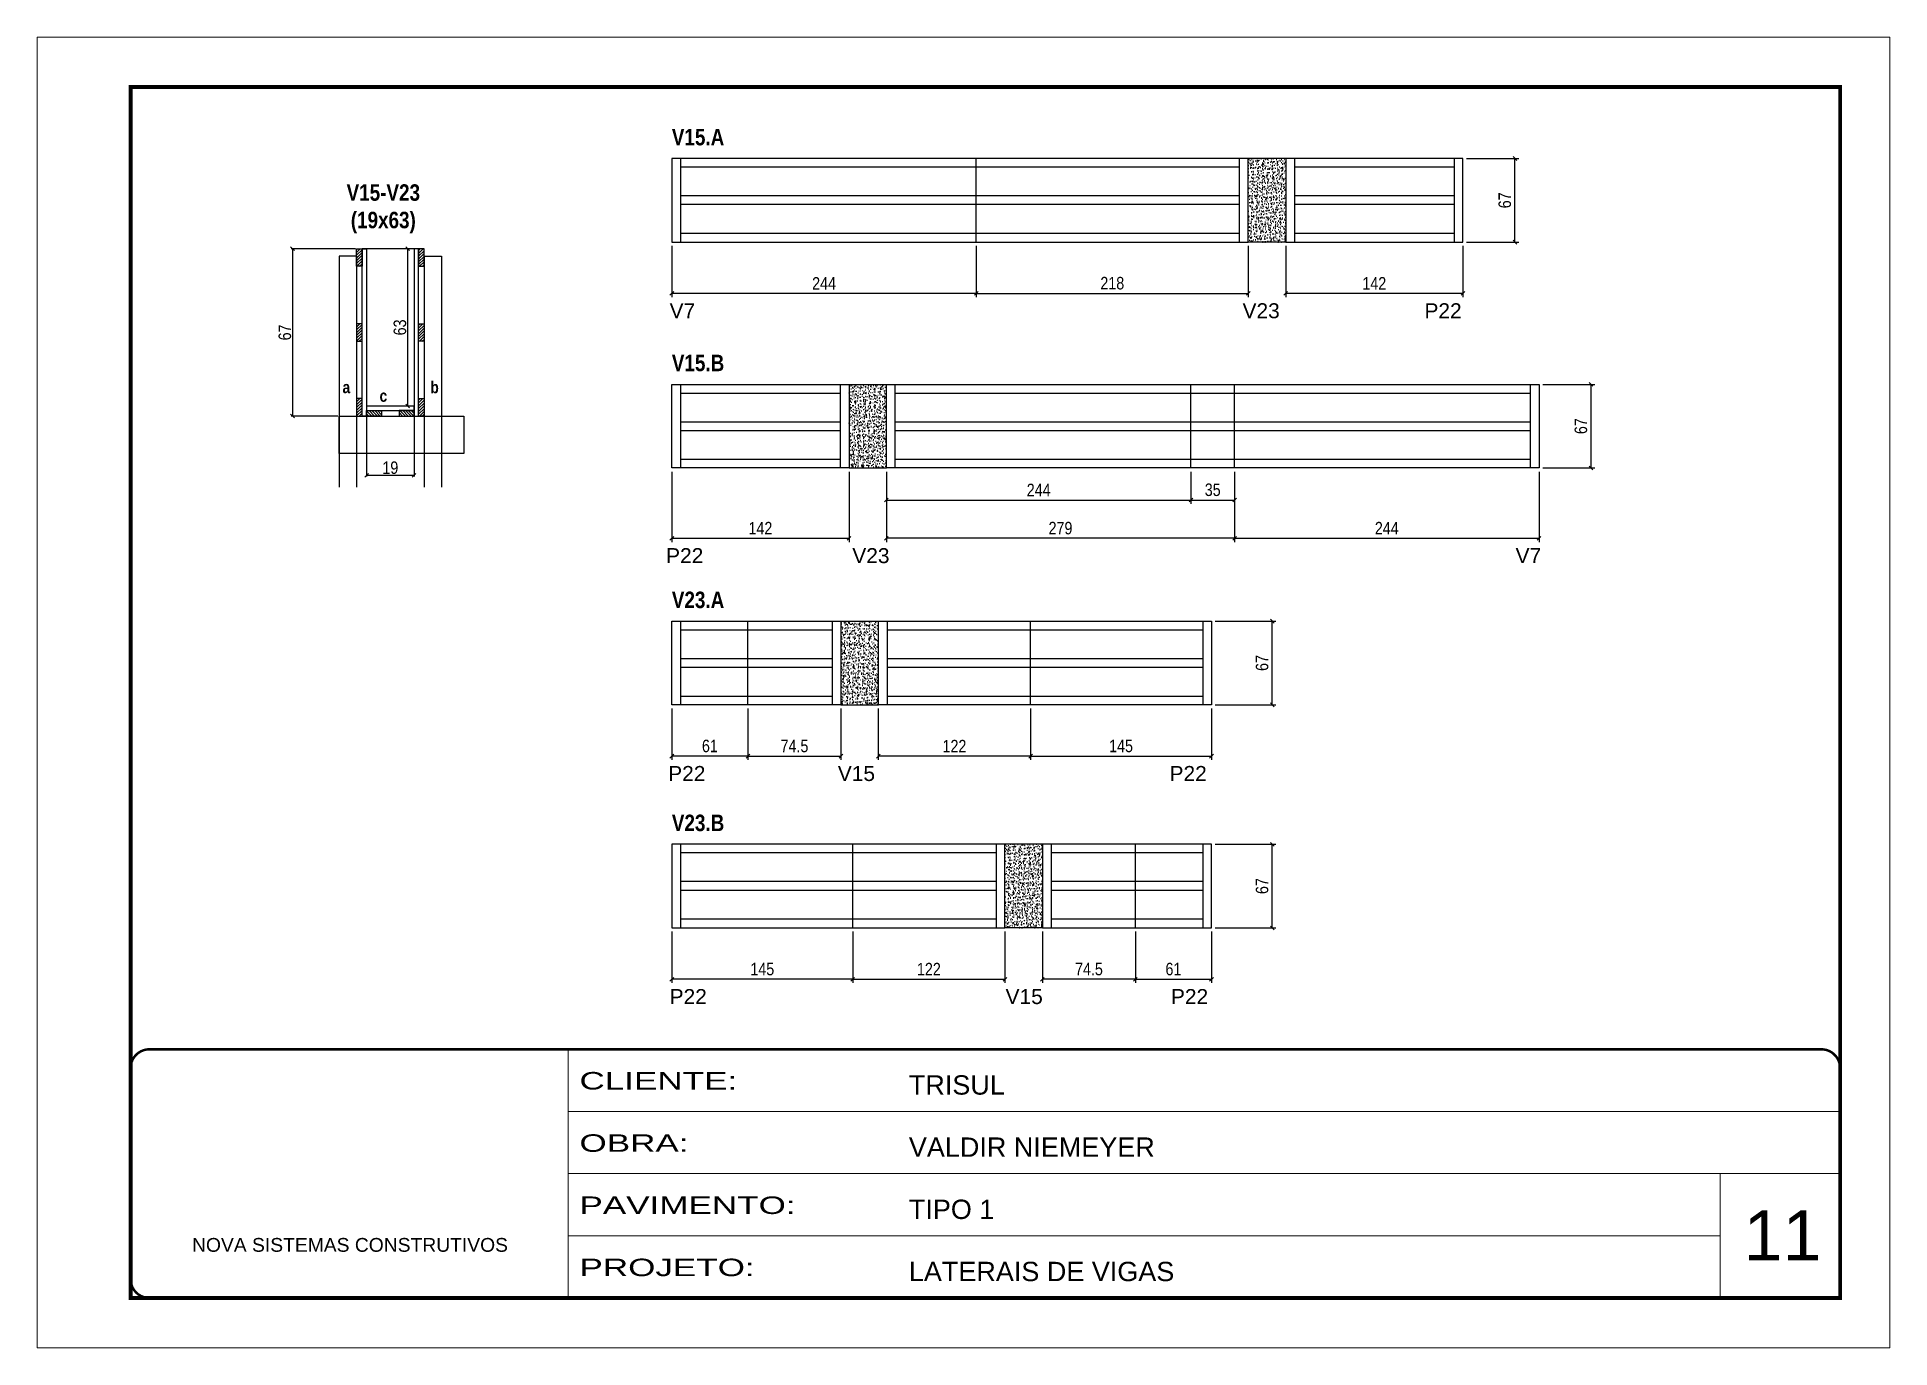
# Model space of a CAD drawing. Extents: x 3330 to 22105, y 1197 to 30204.
# Drawn here: x 16030 to 17515, y 26466 to 27516 of the extents above; entities that cross this region are included whole.
import ezdxf

# ---------------------------------------------------------------- set-up
doc = ezdxf.new("R2010")
doc.units = 0
doc.linetypes.add('CONTINUO', pattern=[0])
doc.linetypes.add('DASHED', pattern=[0.75, 0.5, -0.25])
for name, color, linetype in [('5', 5, 'Continuous'), ('COTA', 241, 'Continuous'), ('detalhes', 4, 'Continuous'), ('NOMENCLATURA', 7, 'Continuous'), ('Painéis', 200, 'Continuous'), ('SARR_2.2x7', 40, 'Continuous')]:
    doc.layers.add(name, color=color, linetype=linetype)
for name, color, linetype, lineweight in [('CARIMBO', 255, 'Continuous', 9), ('CONCRETO', 251, 'Continuous', 25), ('Folhas', 255, 'Continuous', 9), ('SARRAFO DE PRESSAO', 251, 'DASHED', 9)]:
    doc.layers.add(name, color=color, linetype=linetype, lineweight=lineweight)
doc.styles.add('ARIAL', font='arial.ttf')
doc.styles.add('COTA TECNICA', font='techl___.ttf', dxfattribs={"height": 10})
doc.styles.add('COTA TECNICA 2X', font='techl___.ttf', dxfattribs={"height": 10})
doc.styles.get("Standard").update_dxf_attribs({"font": 'arial.ttf'})
doc.styles.add('TECNICA', font='techb___.ttf', dxfattribs={"height": 10})
doc.styles.add('Tecnologia', font='')
doc.styles.get('Tecnologia').set_extended_font_data('Forgotten Futurist')
doc.dimstyles.new('PAINEL', dxfattribs={"dimtxt": 10, "dimasz": 3, "dimexe": 3, "dimexo": 3, "dimgap": 3, "dimtad": 1, "dimdec": 1, "dimzin": 12, "dimdsep": 46, "dimtxsty": 'COTA TECNICA', "dimblk1": 'OBLIQUE', "dimblk2": 'OBLIQUE', "dimsah": 1, "dimcen": 0.9, "dimclrd": 4, "dimclre": 4, "dimclrt": 240, "dimadec": 1, "dimazin": 3, "dimtfac": 1, "dimtdec": 1, "dimtmove": 0, "dimatfit": 3, "dimfxl": 1, "dimtolj": 1, "dimtzin": 12, "dimarcsym": 0})
doc.dimstyles.new('SECAO', dxfattribs={"dimscale": 0.333333, "dimtxt": 5, "dimasz": 9, "dimexe": 3, "dimexo": 3, "dimgap": 3, "dimtad": 1, "dimdec": 1, "dimlfac": 0.5, "dimzin": 12, "dimdsep": 46, "dimtxsty": 'COTA TECNICA 2X', "dimblk1": 'OBLIQUE', "dimblk2": 'OBLIQUE', "dimsah": 1, "dimcen": 0.9, "dimclrd": 4, "dimclre": 4, "dimclrt": 240, "dimadec": 1, "dimazin": 3, "dimtfac": 1, "dimtdec": 1, "dimtmove": 0, "dimatfit": 3, "dimfxl": 1, "dimtolj": 1, "dimtzin": 12, "dimarcsym": 0})
pattern_1 = [(135, (49529.231, -96299.8175), (-1.122532015, -1.122532015), [])]

msp = doc.modelspace()

# ---------------------------------------------------------------- texts
at = {"layer": '5', "linetype": 'Continuous'}
for s, rotation, p in [('V7', 0.00004, (16536.52, 27290.76)), ('V23', 0.00004, (16995.69, 27290.76)), ('P22', 0.00004, (17141.49, 27290.76)), ('P22', 359.99996, (16533.71, 27094.61)), ('V23', 359.99996, (16682.94, 27094.61)), ('V7', 359.99996, (17214.54, 27094.61)), ('P22', 359.99996, (16535.38, 26920.09)), ('V15', 359.99996, (16671.34, 26920.09)), ('P22', 359.99996, (16937.18, 26920.09)), ('P22', 0.00004, (16536.52, 26741.43)), ('V15', 0.00004, (16805.78, 26741.43)), ('P22', 0.00004, (16938.31, 26741.43))]:
    msp.add_text(s, height=12, rotation=rotation, dxfattribs=at).set_placement(p)
at = {"layer": 'CARIMBO', "style": 'ARIAL'}
msp.add_text('11', height=40, dxfattribs=at).set_placement((17397.42, 26536.12))
at = {"layer": 'detalhes', "style": 'TECNICA'}
for s, p in [('a', (16274.39, 27230.72)), ('b', (16344.78, 27230.71)), ('c', (16304.07, 27223.82))]:
    msp.add_text(s, height=9.6, dxfattribs=at).set_placement(p)
at = {"layer": 'NOMENCLATURA', "style": 'TECNICA'}
for s, p in [('V15.A', (16538.31, 27429.27)), ('V15.B', (16538.31, 27248.33)), ('V23.A', (16538.31, 27058.6)), ('V23.B', (16538.31, 26879.94))]:
    msp.add_text(s, height=13.2, dxfattribs=at).set_placement(p)
at = {"layer": 'NOMENCLATURA', "insert": (16307.06, 27398.05), "char_height": 13.2, "attachment_point": 2, "style": 'TECNICA'}
msp.add_mtext_dynamic_manual_height_columns('V15-V23\\P(19x63)', width=300.2766, gutter_width=1, heights=[0], dxfattribs=at)

# ---------------------------------------------------------------- blocks, each defined once
blk = doc.blocks.new('9999999999')
at = {"color": 30, "linetype": 'CONTINUO'}
for p, q in [((98564.6, 34230.2), (98564.6, 34429.4)), ((98564.6, 34379.6), (99584, 34379.6)), ((98564.6, 34329.8), (99488, 34329.8)), ((99584, 34329.8), (99488, 34329.8)), ((99488, 34329.8), (99488, 34230.2)), ((98564.6, 34280), (99488, 34280))]:
    blk.add_line(p, q, dxfattribs=at)
at = {"color": 30, "linetype": 'CONTINUO', "const_width": 2}
blk.add_lwpolyline([(99584, 34230.2), (99584, 34414.4, 0.414214), (99569, 34429.4), (98229, 34429.4, 0.414214), (98214, 34414.4), (98214, 34245.2, 0.414214), (98229, 34230.2), (99584, 34230.2)], format="xyb", dxfattribs=at)
at = {"layer": 'Folhas'}
blk.add_lwpolyline([(98139, 34190.2), (99624, 34190.2), (99624, 35240.2), (98139, 35240.2)], close=True, dxfattribs=at)
at = {"layer": 'Folhas', "color": 30, "const_width": 3}
blk.add_lwpolyline([(98214, 34230.2), (99584, 34230.2), (99584, 35200.2), (98214, 35200.2)], close=True, dxfattribs=at)
at = {"color": 7, "linetype": 'Continuous', "ltscale": 5, "style": 'ARIAL'}
for s, height, p in [('TRISUL', 15.48, (98837.7, 34393.1)), ('VALDIR NIEMEYER', 15.483, (98837.7, 34343.3)), ('TIPO 1', 15.48, (98837.7, 34293.5)), ('NOVA SISTEMAS CONSTRUTIVOS', 11.059, (98263.2, 34267.2)), ('LATERAIS DE VIGAS', 15.483, (98837.7, 34243.7))]:
    blk.add_text(s, height=height, dxfattribs=at).set_placement(p)
at = {"layer": 'Folhas', "color": 7, "style": 'Tecnologia', "width": 1.5}
for s, p in [('CLIENTE:', (98573.7, 34397.2)), ('OBRA:', (98573.7, 34347.3)), ('PAVIMENTO:', (98573.7, 34297.5)), ('PROJETO:', (98573.7, 34247.7))]:
    blk.add_text(s, height=14, dxfattribs=at).set_placement(p)
blk = doc.blocks.new('_Oblique')
at = {"color": 0, "linetype": 'ByBlock', "lineweight": -2}
blk.add_line((-0.5, -0.5), (0.5, 0.5), dxfattribs=at)
blk = doc.blocks.new('*D3162')
at = {"layer": 'COTA', "color": 4, "lineweight": -2, "transparency": 16777216}
for p, q in [((16293.7, 27211.4), (16293.7, 27163.9)), ((16331.7, 27211.4), (16331.7, 27163.9)), ((16331.7, 27164.9), (16293.7, 27164.9))]:
    blk.add_line(p, q, dxfattribs=at)
at = {"layer": 'Defpoints', "color": 0, "transparency": 16777216}
for p in [(16293.7, 27212.4), (16331.7, 27212.4), (16293.7, 27164.9)]:
    blk.add_point(p, dxfattribs=at)
at = {"layer": 'COTA', "color": 4, "lineweight": -2, "transparency": 16777216, "xscale": 3, "yscale": 3, "zscale": 3, "rotation": 180}
blk.add_blockref('_Oblique', (16293.7, 27164.9), dxfattribs=at)
at = {"layer": 'COTA', "color": 4, "lineweight": -2, "transparency": 16777216, "xscale": 3, "yscale": 3, "zscale": 3}
blk.add_blockref('_Oblique', (16331.7, 27164.9), dxfattribs=at)
at = {"layer": 'COTA', "color": 240, "transparency": 16777216, "insert": (16312.7, 27171), "char_height": 10, "attachment_point": 5, "style": 'COTA TECNICA 2X'}
blk.add_mtext('\\A1;19', dxfattribs=at)
blk = doc.blocks.new('*D3163')
at = {"layer": 'COTA', "color": 4, "lineweight": -2, "transparency": 16777216}
for p, q in [((16284.7, 27346.4), (16233.3, 27346.4)), ((16234.3, 27346.4), (16234.3, 27212.4)), ((16270.7, 27212.4), (16233.3, 27212.4))]:
    blk.add_line(p, q, dxfattribs=at)
at = {"layer": 'Defpoints', "color": 0, "transparency": 16777216}
for p in [(16285.7, 27346.4, 0), (16234.3, 27212.4), (16271.7, 27212.4, 0)]:
    blk.add_point(p, dxfattribs=at)
at = {"layer": 'COTA', "color": 4, "lineweight": -2, "transparency": 16777216, "xscale": 3, "yscale": 3, "zscale": 3}
for p, rotation in [((16234.3, 27346.4), 90), ((16234.3, 27212.4), 270)]:
    blk.add_blockref('_Oblique', p, dxfattribs=dict(at, rotation=rotation))
at = {"layer": 'COTA', "color": 240, "transparency": 16777216, "insert": (16228.2, 27279.4), "char_height": 10, "attachment_point": 5, "rotation": 90, "style": 'COTA TECNICA 2X'}
blk.add_mtext('\\A1;67', dxfattribs=at)
blk = doc.blocks.new('*D3164')
at = {"layer": 'COTA', "color": 4, "lineweight": -2, "transparency": 16777216}
for p, q in [((16330.7, 27346.4), (16325.6, 27346.4)), ((16326.6, 27220.4), (16326.6, 27346.4)), ((16330.7, 27220.4), (16325.6, 27220.4))]:
    blk.add_line(p, q, dxfattribs=at)
at = {"layer": 'Defpoints', "color": 0, "transparency": 16777216}
for p in [(16326.6, 27346.4), (16331.7, 27346.4), (16331.7, 27220.4)]:
    blk.add_point(p, dxfattribs=at)
at = {"layer": 'COTA', "color": 4, "lineweight": -2, "transparency": 16777216, "xscale": 3, "yscale": 3, "zscale": 3}
for p, rotation in [((16326.6, 27346.4), 90), ((16326.6, 27220.4), 270)]:
    blk.add_blockref('_Oblique', p, dxfattribs=dict(at, rotation=rotation))
at = {"layer": 'COTA', "color": 240, "transparency": 16777216, "insert": (16320.4, 27283.4), "char_height": 10, "attachment_point": 5, "rotation": 90, "style": 'COTA TECNICA 2X'}
blk.add_mtext('\\A1;63', dxfattribs=at)
blk = doc.blocks.new('*D3165')
at = {"layer": 'COTA', "color": 4, "linetype": 'ByBlock', "lineweight": -2, "transparency": 16777216}
for p, q in [((16538.3, 26978.1), (16538.3, 26937)), ((16599.3, 26978.1), (16599.3, 26937)), ((16599.3, 26940), (16538.3, 26940))]:
    blk.add_line(p, q, dxfattribs=at)
at = {"layer": 'Defpoints', "color": 0, "linetype": 'ByBlock', "transparency": 16777216}
for p in [(16538.3, 26981.1), (16599.3, 26981.1), (16538.3, 26940)]:
    blk.add_point(p, dxfattribs=at)
at = {"layer": 'COTA', "color": 4, "linetype": 'ByBlock', "lineweight": -2, "transparency": 16777216, "xscale": 3, "yscale": 3, "zscale": 3, "rotation": 180}
blk.add_blockref('_Oblique', (16538.3, 26940), dxfattribs=at)
at = {"layer": 'COTA', "color": 4, "linetype": 'ByBlock', "lineweight": -2, "transparency": 16777216, "xscale": 3, "yscale": 3, "zscale": 3}
blk.add_blockref('_Oblique', (16599.3, 26940), dxfattribs=at)
at = {"layer": 'COTA', "color": 240, "linetype": 'ByBlock', "transparency": 16777216, "insert": (16568.8, 26948.1), "char_height": 10, "attachment_point": 5, "style": 'COTA TECNICA'}
blk.add_mtext('\\A1;61', dxfattribs=at)
blk = doc.blocks.new('*D3166')
at = {"layer": 'COTA', "color": 4, "linetype": 'ByBlock', "lineweight": -2, "transparency": 16777216}
for p, q in [((16599.3, 26978.1), (16599.3, 26937)), ((16673.8, 26978.1), (16673.8, 26937)), ((16599.3, 26940), (16673.8, 26940))]:
    blk.add_line(p, q, dxfattribs=at)
at = {"layer": 'Defpoints', "color": 0, "linetype": 'ByBlock', "transparency": 16777216}
for p in [(16599.3, 26981.1), (16673.8, 26981.1), (16673.8, 26940)]:
    blk.add_point(p, dxfattribs=at)
at = {"layer": 'COTA', "color": 4, "linetype": 'ByBlock', "lineweight": -2, "transparency": 16777216, "xscale": 3, "yscale": 3, "zscale": 3, "rotation": 180}
blk.add_blockref('_Oblique', (16599.3, 26940), dxfattribs=at)
at = {"layer": 'COTA', "color": 4, "linetype": 'ByBlock', "lineweight": -2, "transparency": 16777216, "xscale": 3, "yscale": 3, "zscale": 3}
blk.add_blockref('_Oblique', (16673.8, 26940), dxfattribs=at)
at = {"layer": 'COTA', "color": 240, "linetype": 'ByBlock', "transparency": 16777216, "insert": (16636.6, 26948.1), "char_height": 10, "attachment_point": 5, "style": 'COTA TECNICA'}
blk.add_mtext('\\A1;74.5', dxfattribs=at)
blk = doc.blocks.new('*D3167')
at = {"layer": 'COTA', "color": 4, "linetype": 'ByBlock', "lineweight": -2, "transparency": 16777216}
for p, q in [((16703.8, 26978.1), (16703.8, 26937)), ((16825.8, 26978.1), (16825.8, 26937)), ((16825.8, 26940), (16703.8, 26940))]:
    blk.add_line(p, q, dxfattribs=at)
at = {"layer": 'Defpoints', "color": 0, "linetype": 'ByBlock', "transparency": 16777216}
for p in [(16703.8, 26981.1), (16825.8, 26981.1), (16703.8, 26940)]:
    blk.add_point(p, dxfattribs=at)
at = {"layer": 'COTA', "color": 4, "linetype": 'ByBlock', "lineweight": -2, "transparency": 16777216, "xscale": 3, "yscale": 3, "zscale": 3, "rotation": 180}
blk.add_blockref('_Oblique', (16703.8, 26940), dxfattribs=at)
at = {"layer": 'COTA', "color": 4, "linetype": 'ByBlock', "lineweight": -2, "transparency": 16777216, "xscale": 3, "yscale": 3, "zscale": 3}
blk.add_blockref('_Oblique', (16825.8, 26940), dxfattribs=at)
at = {"layer": 'COTA', "color": 240, "linetype": 'ByBlock', "transparency": 16777216, "insert": (16764.8, 26948), "char_height": 10, "attachment_point": 5, "style": 'COTA TECNICA'}
blk.add_mtext('\\A1;122', dxfattribs=at)
blk = doc.blocks.new('*D3168')
at = {"layer": 'COTA', "color": 4, "linetype": 'ByBlock', "lineweight": -2, "transparency": 16777216}
for p, q in [((16825.8, 26978.1), (16825.8, 26937)), ((16970.8, 26978.1), (16970.8, 26937)), ((16825.8, 26940), (16970.8, 26940))]:
    blk.add_line(p, q, dxfattribs=at)
at = {"layer": 'Defpoints', "color": 0, "linetype": 'ByBlock', "transparency": 16777216}
for p in [(16825.8, 26981.1), (16970.8, 26981.1), (16970.8, 26940)]:
    blk.add_point(p, dxfattribs=at)
at = {"layer": 'COTA', "color": 4, "linetype": 'ByBlock', "lineweight": -2, "transparency": 16777216, "xscale": 3, "yscale": 3, "zscale": 3, "rotation": 180}
blk.add_blockref('_Oblique', (16825.8, 26940), dxfattribs=at)
at = {"layer": 'COTA', "color": 4, "linetype": 'ByBlock', "lineweight": -2, "transparency": 16777216, "xscale": 3, "yscale": 3, "zscale": 3}
blk.add_blockref('_Oblique', (16970.8, 26940), dxfattribs=at)
at = {"layer": 'COTA', "color": 240, "linetype": 'ByBlock', "transparency": 16777216, "insert": (16898.3, 26948.1), "char_height": 10, "attachment_point": 5, "style": 'COTA TECNICA'}
blk.add_mtext('\\A1;145', dxfattribs=at)
blk = doc.blocks.new('*D3169')
at = {"layer": 'COTA', "color": 4, "linetype": 'ByBlock', "lineweight": -2, "transparency": 16777216}
for p, q in [((16973.8, 27048.1), (17022.5, 27048.1)), ((17019.5, 26981.1), (17019.5, 27048.1)), ((16973.8, 26981.1), (17022.5, 26981.1))]:
    blk.add_line(p, q, dxfattribs=at)
at = {"layer": 'Defpoints', "color": 0, "linetype": 'ByBlock', "transparency": 16777216}
for p in [(16970.8, 27048.1), (17019.5, 27048.1), (16970.8, 26981.1)]:
    blk.add_point(p, dxfattribs=at)
at = {"layer": 'COTA', "color": 4, "linetype": 'ByBlock', "lineweight": -2, "transparency": 16777216, "xscale": 3, "yscale": 3, "zscale": 3}
for p, rotation in [((17019.5, 27048.1), 90), ((17019.5, 26981.1), 270)]:
    blk.add_blockref('_Oblique', p, dxfattribs=dict(at, rotation=rotation))
at = {"layer": 'COTA', "color": 240, "linetype": 'ByBlock', "transparency": 16777216, "insert": (17011.4, 27014.6), "char_height": 10, "attachment_point": 5, "rotation": 90, "style": 'COTA TECNICA'}
blk.add_mtext('\\A1;67', dxfattribs=at)
blk = doc.blocks.new('*D3170')
at = {"layer": 'COTA', "color": 4, "linetype": 'ByBlock', "lineweight": -2, "transparency": 16777216}
for p, q in [((16909.8, 26799.4), (16909.8, 26758.3)), ((16970.8, 26799.4), (16970.8, 26758.3)), ((16909.8, 26761.3), (16970.8, 26761.3))]:
    blk.add_line(p, q, dxfattribs=at)
at = {"layer": 'Defpoints', "color": 0, "linetype": 'ByBlock', "transparency": 16777216}
for p in [(16909.8, 26802.4), (16970.8, 26802.4), (16970.8, 26761.3)]:
    blk.add_point(p, dxfattribs=at)
at = {"layer": 'COTA', "color": 4, "linetype": 'ByBlock', "lineweight": -2, "transparency": 16777216, "xscale": 3, "yscale": 3, "zscale": 3, "rotation": 180}
blk.add_blockref('_Oblique', (16909.8, 26761.3), dxfattribs=at)
at = {"layer": 'COTA', "color": 4, "linetype": 'ByBlock', "lineweight": -2, "transparency": 16777216, "xscale": 3, "yscale": 3, "zscale": 3}
blk.add_blockref('_Oblique', (16970.8, 26761.3), dxfattribs=at)
at = {"layer": 'COTA', "color": 240, "linetype": 'ByBlock', "transparency": 16777216, "insert": (16940.3, 26769.4), "char_height": 10, "attachment_point": 5, "style": 'COTA TECNICA'}
blk.add_mtext('\\A1;61', dxfattribs=at)
blk = doc.blocks.new('*D3171')
at = {"layer": 'COTA', "color": 4, "linetype": 'ByBlock', "lineweight": -2, "transparency": 16777216}
for p, q in [((16835.3, 26799.4), (16835.3, 26758.3)), ((16909.8, 26799.4), (16909.8, 26758.3)), ((16909.8, 26761.3), (16835.3, 26761.3))]:
    blk.add_line(p, q, dxfattribs=at)
at = {"layer": 'Defpoints', "color": 0, "linetype": 'ByBlock', "transparency": 16777216}
for p in [(16835.3, 26802.4), (16909.8, 26802.4), (16835.3, 26761.3)]:
    blk.add_point(p, dxfattribs=at)
at = {"layer": 'COTA', "color": 4, "linetype": 'ByBlock', "lineweight": -2, "transparency": 16777216, "xscale": 3, "yscale": 3, "zscale": 3, "rotation": 180}
blk.add_blockref('_Oblique', (16835.3, 26761.3), dxfattribs=at)
at = {"layer": 'COTA', "color": 4, "linetype": 'ByBlock', "lineweight": -2, "transparency": 16777216, "xscale": 3, "yscale": 3, "zscale": 3}
blk.add_blockref('_Oblique', (16909.8, 26761.3), dxfattribs=at)
at = {"layer": 'COTA', "color": 240, "linetype": 'ByBlock', "transparency": 16777216, "insert": (16872.6, 26769.4), "char_height": 10, "attachment_point": 5, "style": 'COTA TECNICA'}
blk.add_mtext('\\A1;74.5', dxfattribs=at)
blk = doc.blocks.new('*D3172')
at = {"layer": 'COTA', "color": 4, "linetype": 'ByBlock', "lineweight": -2, "transparency": 16777216}
for p, q in [((16683.3, 26799.4), (16683.3, 26758.3)), ((16805.3, 26799.4), (16805.3, 26758.3)), ((16683.3, 26761.3), (16805.3, 26761.3))]:
    blk.add_line(p, q, dxfattribs=at)
at = {"layer": 'Defpoints', "color": 0, "linetype": 'ByBlock', "transparency": 16777216}
for p in [(16683.3, 26802.4), (16805.3, 26802.4), (16805.3, 26761.3)]:
    blk.add_point(p, dxfattribs=at)
at = {"layer": 'COTA', "color": 4, "linetype": 'ByBlock', "lineweight": -2, "transparency": 16777216, "xscale": 3, "yscale": 3, "zscale": 3, "rotation": 180}
blk.add_blockref('_Oblique', (16683.3, 26761.3), dxfattribs=at)
at = {"layer": 'COTA', "color": 4, "linetype": 'ByBlock', "lineweight": -2, "transparency": 16777216, "xscale": 3, "yscale": 3, "zscale": 3}
blk.add_blockref('_Oblique', (16805.3, 26761.3), dxfattribs=at)
at = {"layer": 'COTA', "color": 240, "linetype": 'ByBlock', "transparency": 16777216, "insert": (16744.3, 26769.4), "char_height": 10, "attachment_point": 5, "style": 'COTA TECNICA'}
blk.add_mtext('\\A1;122', dxfattribs=at)
blk = doc.blocks.new('*D3173')
at = {"layer": 'COTA', "color": 4, "linetype": 'ByBlock', "lineweight": -2, "transparency": 16777216}
for p, q in [((16538.3, 26799.4), (16538.3, 26758.3)), ((16683.3, 26799.4), (16683.3, 26758.3)), ((16683.3, 26761.3), (16538.3, 26761.3))]:
    blk.add_line(p, q, dxfattribs=at)
at = {"layer": 'Defpoints', "color": 0, "linetype": 'ByBlock', "transparency": 16777216}
for p in [(16538.3, 26802.4), (16683.3, 26802.4), (16538.3, 26761.3)]:
    blk.add_point(p, dxfattribs=at)
at = {"layer": 'COTA', "color": 4, "linetype": 'ByBlock', "lineweight": -2, "transparency": 16777216, "xscale": 3, "yscale": 3, "zscale": 3, "rotation": 180}
blk.add_blockref('_Oblique', (16538.3, 26761.3), dxfattribs=at)
at = {"layer": 'COTA', "color": 4, "linetype": 'ByBlock', "lineweight": -2, "transparency": 16777216, "xscale": 3, "yscale": 3, "zscale": 3}
blk.add_blockref('_Oblique', (16683.3, 26761.3), dxfattribs=at)
at = {"layer": 'COTA', "color": 240, "linetype": 'ByBlock', "transparency": 16777216, "insert": (16610.8, 26769.4), "char_height": 10, "attachment_point": 5, "style": 'COTA TECNICA'}
blk.add_mtext('\\A1;145', dxfattribs=at)
blk = doc.blocks.new('*D3174')
at = {"layer": 'COTA', "color": 4, "linetype": 'ByBlock', "lineweight": -2, "transparency": 16777216}
for p, q in [((16973.8, 26869.4), (17022.5, 26869.4)), ((17019.5, 26802.4), (17019.5, 26869.4)), ((16973.8, 26802.4), (17022.5, 26802.4))]:
    blk.add_line(p, q, dxfattribs=at)
at = {"layer": 'Defpoints', "color": 0, "linetype": 'ByBlock', "transparency": 16777216}
for p in [(16970.8, 26869.4), (17019.5, 26869.4), (16970.8, 26802.4)]:
    blk.add_point(p, dxfattribs=at)
at = {"layer": 'COTA', "color": 4, "linetype": 'ByBlock', "lineweight": -2, "transparency": 16777216, "xscale": 3, "yscale": 3, "zscale": 3}
for p, rotation in [((17019.5, 26869.4), 90), ((17019.5, 26802.4), 270)]:
    blk.add_blockref('_Oblique', p, dxfattribs=dict(at, rotation=rotation))
at = {"layer": 'COTA', "color": 240, "linetype": 'ByBlock', "transparency": 16777216, "insert": (17011.4, 26835.9), "char_height": 10, "attachment_point": 5, "rotation": 90, "style": 'COTA TECNICA'}
blk.add_mtext('\\A1;67', dxfattribs=at)
blk = doc.blocks.new('*D2354')
at = {"layer": 'COTA', "color": 4, "linetype": 'ByBlock', "lineweight": -2, "transparency": 16777216}
for p, q in [((16782.3, 27348.7), (16782.3, 27307.7)), ((17000.3, 27348.7), (17000.3, 27307.7)), ((16782.3, 27310.7), (17000.3, 27310.7))]:
    blk.add_line(p, q, dxfattribs=at)
at = {"layer": 'Defpoints', "color": 0, "linetype": 'ByBlock', "transparency": 16777216}
for p in [(16782.3, 27351.7), (17000.3, 27351.7), (17000.3, 27310.7)]:
    blk.add_point(p, dxfattribs=at)
at = {"layer": 'COTA', "color": 4, "linetype": 'ByBlock', "lineweight": -2, "transparency": 16777216, "xscale": 3, "yscale": 3, "zscale": 3, "rotation": 180}
blk.add_blockref('_Oblique', (16782.3, 27310.7), dxfattribs=at)
at = {"layer": 'COTA', "color": 4, "linetype": 'ByBlock', "lineweight": -2, "transparency": 16777216, "xscale": 3, "yscale": 3, "zscale": 3}
blk.add_blockref('_Oblique', (17000.3, 27310.7), dxfattribs=at)
at = {"layer": 'COTA', "color": 240, "linetype": 'ByBlock', "transparency": 16777216, "insert": (16891.3, 27318.8), "char_height": 10, "attachment_point": 5, "style": 'COTA TECNICA'}
blk.add_mtext('\\A1;218', dxfattribs=at)
blk = doc.blocks.new('*D2355')
at = {"layer": 'COTA', "color": 4, "linetype": 'ByBlock', "lineweight": -2, "transparency": 16777216}
for p, q in [((16538.3, 27348.7), (16538.3, 27307.7)), ((16782.3, 27348.7), (16782.3, 27307.7)), ((16782.3, 27310.7), (16538.3, 27310.7))]:
    blk.add_line(p, q, dxfattribs=at)
at = {"layer": 'Defpoints', "color": 0, "linetype": 'ByBlock', "transparency": 16777216}
for p in [(16538.3, 27351.7), (16782.3, 27351.7), (16538.3, 27310.7)]:
    blk.add_point(p, dxfattribs=at)
at = {"layer": 'COTA', "color": 4, "linetype": 'ByBlock', "lineweight": -2, "transparency": 16777216, "xscale": 3, "yscale": 3, "zscale": 3, "rotation": 180}
blk.add_blockref('_Oblique', (16538.3, 27310.7), dxfattribs=at)
at = {"layer": 'COTA', "color": 4, "linetype": 'ByBlock', "lineweight": -2, "transparency": 16777216, "xscale": 3, "yscale": 3, "zscale": 3}
blk.add_blockref('_Oblique', (16782.3, 27310.7), dxfattribs=at)
at = {"layer": 'COTA', "color": 240, "linetype": 'ByBlock', "transparency": 16777216, "insert": (16660.3, 27318.7), "char_height": 10, "attachment_point": 5, "style": 'COTA TECNICA'}
blk.add_mtext('\\A1;244', dxfattribs=at)
blk = doc.blocks.new('*D2356')
at = {"layer": 'COTA', "color": 4, "linetype": 'ByBlock', "lineweight": -2, "transparency": 16777216}
for p, q in [((17030.3, 27348.7), (17030.3, 27307.7)), ((17172.3, 27348.7), (17172.3, 27307.7)), ((17172.3, 27310.7), (17030.3, 27310.7))]:
    blk.add_line(p, q, dxfattribs=at)
at = {"layer": 'Defpoints', "color": 0, "linetype": 'ByBlock', "transparency": 16777216}
for p in [(17030.3, 27351.7), (17172.3, 27351.7), (17030.3, 27310.7)]:
    blk.add_point(p, dxfattribs=at)
at = {"layer": 'COTA', "color": 4, "linetype": 'ByBlock', "lineweight": -2, "transparency": 16777216, "xscale": 3, "yscale": 3, "zscale": 3, "rotation": 180}
blk.add_blockref('_Oblique', (17030.3, 27310.7), dxfattribs=at)
at = {"layer": 'COTA', "color": 4, "linetype": 'ByBlock', "lineweight": -2, "transparency": 16777216, "xscale": 3, "yscale": 3, "zscale": 3}
blk.add_blockref('_Oblique', (17172.3, 27310.7), dxfattribs=at)
at = {"layer": 'COTA', "color": 240, "linetype": 'ByBlock', "transparency": 16777216, "insert": (17101.3, 27318.7), "char_height": 10, "attachment_point": 5, "style": 'COTA TECNICA'}
blk.add_mtext('\\A1;142', dxfattribs=at)
blk = doc.blocks.new('*D2357')
at = {"layer": 'COTA', "color": 4, "linetype": 'ByBlock', "lineweight": -2, "transparency": 16777216}
for p, q in [((17175.3, 27418.7), (17217, 27418.7)), ((17214, 27351.7), (17214, 27418.7)), ((17175.3, 27351.7), (17217, 27351.7))]:
    blk.add_line(p, q, dxfattribs=at)
at = {"layer": 'Defpoints', "color": 0, "linetype": 'ByBlock', "transparency": 16777216}
for p in [(17172.3, 27418.7), (17214, 27418.7), (17172.3, 27351.7)]:
    blk.add_point(p, dxfattribs=at)
at = {"layer": 'COTA', "color": 4, "linetype": 'ByBlock', "lineweight": -2, "transparency": 16777216, "xscale": 3, "yscale": 3, "zscale": 3}
for p, rotation in [((17214, 27418.7), 90), ((17214, 27351.7), 270)]:
    blk.add_blockref('_Oblique', p, dxfattribs=dict(at, rotation=rotation))
at = {"layer": 'COTA', "color": 240, "linetype": 'ByBlock', "transparency": 16777216, "insert": (17205.9, 27385.2), "char_height": 10, "attachment_point": 5, "rotation": 90, "style": 'COTA TECNICA'}
blk.add_mtext('\\A1;67', dxfattribs=at)
blk = doc.blocks.new('*D2358')
at = {"layer": 'COTA', "color": 4, "linetype": 'ByBlock', "lineweight": -2, "transparency": 16777216}
for p, q in [((16710.3, 27167.8), (16710.3, 27111.5)), ((16989.3, 27167.8), (16989.3, 27111.5)), ((16989.3, 27114.5), (16710.3, 27114.5))]:
    blk.add_line(p, q, dxfattribs=at)
at = {"layer": 'Defpoints', "color": 0, "linetype": 'ByBlock', "transparency": 16777216}
for p in [(16710.3, 27170.8), (16989.3, 27170.8), (16710.3, 27114.5)]:
    blk.add_point(p, dxfattribs=at)
at = {"layer": 'COTA', "color": 4, "linetype": 'ByBlock', "lineweight": -2, "transparency": 16777216, "xscale": 3, "yscale": 3, "zscale": 3, "rotation": 180}
blk.add_blockref('_Oblique', (16710.3, 27114.5), dxfattribs=at)
at = {"layer": 'COTA', "color": 4, "linetype": 'ByBlock', "lineweight": -2, "transparency": 16777216, "xscale": 3, "yscale": 3, "zscale": 3}
blk.add_blockref('_Oblique', (16989.3, 27114.5), dxfattribs=at)
at = {"layer": 'COTA', "color": 240, "linetype": 'ByBlock', "transparency": 16777216, "insert": (16849.8, 27122.6), "char_height": 10, "attachment_point": 5, "style": 'COTA TECNICA'}
blk.add_mtext('\\A1;279', dxfattribs=at)
blk = doc.blocks.new('*D2359')
at = {"layer": 'COTA', "color": 4, "linetype": 'ByBlock', "lineweight": -2, "transparency": 16777216}
for p, q in [((16989.3, 27167.8), (16989.3, 27111.5)), ((17233.3, 27167.8), (17233.3, 27111.5)), ((16989.3, 27114.5), (17233.3, 27114.5))]:
    blk.add_line(p, q, dxfattribs=at)
at = {"layer": 'Defpoints', "color": 0, "linetype": 'ByBlock', "transparency": 16777216}
for p in [(16989.3, 27170.8), (17233.3, 27170.8), (17233.3, 27114.5)]:
    blk.add_point(p, dxfattribs=at)
at = {"layer": 'COTA', "color": 4, "linetype": 'ByBlock', "lineweight": -2, "transparency": 16777216, "xscale": 3, "yscale": 3, "zscale": 3, "rotation": 180}
blk.add_blockref('_Oblique', (16989.3, 27114.5), dxfattribs=at)
at = {"layer": 'COTA', "color": 4, "linetype": 'ByBlock', "lineweight": -2, "transparency": 16777216, "xscale": 3, "yscale": 3, "zscale": 3}
blk.add_blockref('_Oblique', (17233.3, 27114.5), dxfattribs=at)
at = {"layer": 'COTA', "color": 240, "linetype": 'ByBlock', "transparency": 16777216, "insert": (17111.3, 27122.6), "char_height": 10, "attachment_point": 5, "style": 'COTA TECNICA'}
blk.add_mtext('\\A1;244', dxfattribs=at)
blk = doc.blocks.new('*D2303')
at = {"layer": 'COTA', "color": 4, "linetype": 'ByBlock', "lineweight": -2, "transparency": 16777216}
for p, q in [((16538.3, 27167.8), (16538.3, 27111.5)), ((16680.3, 27167.8), (16680.3, 27111.5)), ((16538.3, 27114.5), (16680.3, 27114.5))]:
    blk.add_line(p, q, dxfattribs=at)
at = {"layer": 'Defpoints', "color": 0, "linetype": 'ByBlock', "transparency": 16777216}
for p in [(16538.3, 27170.8), (16680.3, 27170.8), (16680.3, 27114.5)]:
    blk.add_point(p, dxfattribs=at)
at = {"layer": 'COTA', "color": 4, "linetype": 'ByBlock', "lineweight": -2, "transparency": 16777216, "xscale": 3, "yscale": 3, "zscale": 3, "rotation": 180}
blk.add_blockref('_Oblique', (16538.3, 27114.5), dxfattribs=at)
at = {"layer": 'COTA', "color": 4, "linetype": 'ByBlock', "lineweight": -2, "transparency": 16777216, "xscale": 3, "yscale": 3, "zscale": 3}
blk.add_blockref('_Oblique', (16680.3, 27114.5), dxfattribs=at)
at = {"layer": 'COTA', "color": 240, "linetype": 'ByBlock', "transparency": 16777216, "insert": (16609.3, 27122.6), "char_height": 10, "attachment_point": 5, "style": 'COTA TECNICA'}
blk.add_mtext('\\A1;142', dxfattribs=at)
blk = doc.blocks.new('*D2304')
at = {"layer": 'COTA', "color": 4, "linetype": 'ByBlock', "lineweight": -2, "transparency": 16777216}
for p, q in [((17236.3, 27237.8), (17278, 27237.8)), ((17275, 27170.8), (17275, 27237.8)), ((17236.3, 27170.8), (17278, 27170.8))]:
    blk.add_line(p, q, dxfattribs=at)
at = {"layer": 'Defpoints', "color": 0, "linetype": 'ByBlock', "transparency": 16777216}
for p in [(17233.3, 27237.8), (17275, 27237.8), (17233.3, 27170.8)]:
    blk.add_point(p, dxfattribs=at)
at = {"layer": 'COTA', "color": 4, "linetype": 'ByBlock', "lineweight": -2, "transparency": 16777216, "xscale": 3, "yscale": 3, "zscale": 3}
for p, rotation in [((17275, 27237.8), 90), ((17275, 27170.8), 270)]:
    blk.add_blockref('_Oblique', p, dxfattribs=dict(at, rotation=rotation))
at = {"layer": 'COTA', "color": 240, "linetype": 'ByBlock', "transparency": 16777216, "insert": (17266.9, 27204.3), "char_height": 10, "attachment_point": 5, "rotation": 90, "style": 'COTA TECNICA'}
blk.add_mtext('\\A1;67', dxfattribs=at)
blk = doc.blocks.new('*D2305')
at = {"layer": 'COTA', "color": 4, "linetype": 'ByBlock', "lineweight": -2, "transparency": 16777216}
for p, q in [((16710.3, 27167.8), (16710.3, 27142.1)), ((16954.3, 27167.8), (16954.3, 27142.1)), ((16710.3, 27145.1), (16954.3, 27145.1))]:
    blk.add_line(p, q, dxfattribs=at)
at = {"layer": 'Defpoints', "color": 0, "linetype": 'ByBlock', "transparency": 16777216}
for p in [(16710.3, 27170.8), (16954.3, 27170.8), (16954.3, 27145.1)]:
    blk.add_point(p, dxfattribs=at)
at = {"layer": 'COTA', "color": 4, "linetype": 'ByBlock', "lineweight": -2, "transparency": 16777216, "xscale": 3, "yscale": 3, "zscale": 3, "rotation": 180}
blk.add_blockref('_Oblique', (16710.3, 27145.1), dxfattribs=at)
at = {"layer": 'COTA', "color": 4, "linetype": 'ByBlock', "lineweight": -2, "transparency": 16777216, "xscale": 3, "yscale": 3, "zscale": 3}
blk.add_blockref('_Oblique', (16954.3, 27145.1), dxfattribs=at)
at = {"layer": 'COTA', "color": 240, "linetype": 'ByBlock', "transparency": 16777216, "insert": (16832.3, 27153.2), "char_height": 10, "attachment_point": 5, "style": 'COTA TECNICA'}
blk.add_mtext('\\A1;244', dxfattribs=at)
blk = doc.blocks.new('*D2306')
at = {"layer": 'COTA', "color": 4, "linetype": 'ByBlock', "lineweight": -2, "transparency": 16777216}
for p, q in [((16954.3, 27167.8), (16954.3, 27142.1)), ((16989.3, 27167.8), (16989.3, 27142.1)), ((16954.3, 27145.1), (16989.3, 27145.1))]:
    blk.add_line(p, q, dxfattribs=at)
at = {"layer": 'Defpoints', "color": 0, "linetype": 'ByBlock', "transparency": 16777216}
for p in [(16954.3, 27170.8), (16989.3, 27170.8), (16989.3, 27145.1)]:
    blk.add_point(p, dxfattribs=at)
at = {"layer": 'COTA', "color": 4, "linetype": 'ByBlock', "lineweight": -2, "transparency": 16777216, "xscale": 3, "yscale": 3, "zscale": 3, "rotation": 180}
blk.add_blockref('_Oblique', (16954.3, 27145.1), dxfattribs=at)
at = {"layer": 'COTA', "color": 4, "linetype": 'ByBlock', "lineweight": -2, "transparency": 16777216, "xscale": 3, "yscale": 3, "zscale": 3}
blk.add_blockref('_Oblique', (16989.3, 27145.1), dxfattribs=at)
at = {"layer": 'COTA', "color": 240, "linetype": 'ByBlock', "transparency": 16777216, "insert": (16971.8, 27153.3), "char_height": 10, "attachment_point": 5, "style": 'COTA TECNICA'}
blk.add_mtext('\\A1;35', dxfattribs=at)

# ---------------------------------------------------------------- dimensions: what is measured, and where the dimension line sits
at = {"layer": 'COTA', "linetype": 'ByBlock'}
for base, p1, p2, angle, picture, middle in [((17214.01, 27418.75), (17172.31, 27351.75), (17172.31, 27418.75), 90, '*D2357', (17205.9, 27385.25)), ((16538.31, 27310.66), (16782.31, 27351.75), (16538.31, 27351.75), 180, '*D2355', (16660.31, 27318.73)), ((17000.31, 27310.66), (16782.31, 27351.75), (17000.31, 27351.75), 180, '*D2354', (16891.31, 27318.75)), ((17030.31, 27310.66), (17172.31, 27351.75), (17030.31, 27351.75), 180, '*D2356', (17101.31, 27318.73)), ((17275.01, 27237.81), (17233.31, 27170.81), (17233.31, 27237.81), 90, '*D2304', (17266.9, 27204.31)), ((17019.51, 27048.08), (16970.81, 26981.08), (16970.81, 27048.08), 90, '*D3169', (17011.4, 27014.58)), ((17019.51, 26869.42), (16970.81, 26802.42), (16970.81, 26869.42), 90, '*D3174', (17011.4, 26835.92)), ((16538.31, 26761.33), (16683.31, 26802.42), (16538.31, 26802.42), 180, '*D3173', (16610.81, 26769.44)), ((16805.31, 26761.33), (16683.31, 26802.42), (16805.31, 26802.42), 180, '*D3172', (16744.31, 26769.39)), ((16835.31, 26761.33), (16909.81, 26802.42), (16835.31, 26802.42), 180, '*D3171', (16872.56, 26769.44)), ((16970.81, 26761.33), (16909.81, 26802.42), (16970.81, 26802.42), 180, '*D3170', (16940.31, 26769.43))]:
    dim = msp.add_linear_dim(base=base, p1=p1, p2=p2, angle=angle, dimstyle='PAINEL', dxfattribs=at)
    dim.commit()
    dim.dimension.update_dxf_attribs({"geometry": picture, "text_midpoint": middle})
at = {"layer": 'COTA'}
for base, p1, p2, picture, middle in [((16234.33, 27212.35, 0), (16285.69, 27346.35), (16271.69, 27212.35), '*D3163', (16228.22, 27279.35, 0)), ((16326.62, 27346.35), (16331.69, 27220.35), (16331.69, 27346.35), '*D3164', (16320.4, 27283.35))]:
    dim = msp.add_linear_dim(base=base, p1=p1, p2=p2, angle=90, dimstyle='SECAO', dxfattribs=at)
    dim.commit()
    dim.dimension.update_dxf_attribs({"geometry": picture, "text_midpoint": middle})
dim = msp.add_linear_dim(base=(16293.69, 27164.88), p1=(16331.69, 27212.35), p2=(16293.69, 27212.35), angle=180, dimstyle='SECAO', dxfattribs=at)
dim.commit()
dim.dimension.update_dxf_attribs({"geometry": '*D3162', "text_midpoint": (16312.69, 27164.88), "dimtype": 160})
at = {"layer": 'COTA', "linetype": 'ByBlock'}
for base, p1, p2, picture, middle in [((16680.31, 27114.51), (16538.31, 27170.81), (16680.31, 27170.81), '*D2303', (16609.31, 27122.58)), ((16710.31, 27114.51), (16989.31, 27170.81), (16710.31, 27170.81), '*D2358', (16849.81, 27122.61)), ((16954.31, 27145.11), (16710.31, 27170.81), (16954.31, 27170.81), '*D2305', (16832.31, 27153.18)), ((17233.31, 27114.51), (16989.31, 27170.81), (17233.31, 27170.81), '*D2359', (17111.31, 27122.58)), ((16538.31, 26939.99), (16599.31, 26981.08), (16538.31, 26981.08), '*D3165', (16568.81, 26948.09)), ((16673.81, 26939.99), (16599.31, 26981.08), (16673.81, 26981.08), '*D3166', (16636.56, 26948.1)), ((16703.81, 26939.99), (16825.81, 26981.08), (16703.81, 26981.08), '*D3167', (16764.81, 26948.05)), ((16970.81, 26939.99), (16825.81, 26981.08), (16970.81, 26981.08), '*D3168', (16898.31, 26948.1))]:
    dim = msp.add_linear_dim(base=base, p1=p1, p2=p2, dimstyle='PAINEL', dxfattribs=at)
    dim.commit()
    dim.dimension.update_dxf_attribs({"geometry": picture, "text_midpoint": middle})
dim = msp.add_linear_dim(base=(16989.31, 27145.11), p1=(16954.31, 27170.81), p2=(16989.31, 27170.81), dimstyle='PAINEL', override={"dimtmove": 1}, dxfattribs=at)
dim.commit()
dim.dimension.update_dxf_attribs({"geometry": '*D2306', "text_midpoint": (16971.81, 27153.33)})

# ---------------------------------------------------------------- hatches: boundary and pattern name
at = {"layer": 'COTA', "linetype": 'ByBlock'}
h = msp.add_hatch(dxfattribs=at)
h.set_pattern_fill('AR-CONC', color=256, scale=0.03)
h.set_pattern_definition([(50, (-115952.038, -5382.182), (5.46554007, -0.47817257), [0.5715, -6.2865]), (355, (-115952.038, -5382.182), (-1.05730264, 5.73170536), [0.4572, -5.02921753]), (100.4514447, (-115951.5824, -5382.222), (4.40823741, 5.25353256), [0.48570026, -5.34270734]), (46.1842, (-115952.038, -5380.658), (8.13237123, -1.26126984), [0.85725, -9.42975]), (96.6355576, (-115951.36, -5380.763), (7.122124, 7.42278374), [0.7285507, -8.01406824]), (351.184151, (-115952.038, -5380.658), (7.122124, 7.42278374), [0.685799, -7.54379196]), (21, (-115951.276, -5381.039), (4.54843174, -3.06795595), [0.5715, -6.2865]), (326, (-115951.276, -5381.039), (1.85406085, 5.52563898), [0.4572, -5.0292]), (71.451445, (-115950.897, -5381.295), (6.40249258, 2.45768307), [0.48570026, -5.34269813]), (37.5, (-115952.0379, -5382.1822), (0.092658098, 2.536651166), [0, -4.96824, 0, -5.1054, 0, -5.04825]), (7.5, (-115952.038, -5382.1822), (2.004589875, 3.005417245), [0, -2.91084, 0, -4.85394, 0, -1.92405]), (327.5, (-115953.7371, -5382.1822), (4.067717855, -0.17186232), [0, -1.905, 0, -5.9436, 0, -7.8867]), (317.5, (-115954.499, -5382.182), (4.44387544, 0.76279473), [0, -2.4765, 0, -3.94716, 0, -5.6007])])
h.paths.add_polyline_path([(17030.31, 27418.75), (17000.31, 27418.75), (17000.31, 27351.75), (17030.31, 27351.75)])
h = msp.add_hatch(dxfattribs=at)
h.set_pattern_fill('AR-CONC', color=256, scale=0.03)
h.set_pattern_definition([(50, (-115952.038, -5563.1187), (5.46554007, -0.47817257), [0.5715, -6.2865]), (355, (-115952.038, -5563.119), (-1.05730264, 5.73170536), [0.4572, -5.02921753]), (100.4514447, (-115951.5824, -5563.1586), (4.40823741, 5.25353256), [0.48570026, -5.34270734]), (46.1842, (-115952.038, -5561.595), (8.13237123, -1.26126984), [0.85725, -9.42975]), (96.6355576, (-115951.36, -5561.7), (7.122124, 7.42278374), [0.7285507, -8.01406824]), (351.184151, (-115952.038, -5561.595), (7.122124, 7.42278374), [0.685799, -7.54379196]), (21, (-115951.276, -5561.9757), (4.54843174, -3.06795595), [0.5715, -6.2865]), (326, (-115951.276, -5561.976), (1.85406085, 5.52563898), [0.4572, -5.0292]), (71.451445, (-115950.897, -5562.2314), (6.40249258, 2.45768307), [0.48570026, -5.34269813]), (37.5, (-115952.0379, -5563.1187), (0.092658098, 2.536651166), [0, -4.96824, 0, -5.1054, 0, -5.04825]), (7.5, (-115952.038, -5563.1187), (2.004589875, 3.005417245), [0, -2.91084, 0, -4.85394, 0, -1.92405]), (327.5, (-115953.7371, -5563.1187), (4.067717855, -0.17186232), [0, -1.905, 0, -5.9436, 0, -7.8867]), (317.5, (-115954.499, -5563.1187), (4.44387544, 0.76279473), [0, -2.4765, 0, -3.94716, 0, -5.6007])])
h.paths.add_polyline_path([(16680.31, 27237.81), (16710.31, 27237.81), (16710.31, 27170.81), (16680.31, 27170.81)])
h = msp.add_hatch(dxfattribs=at)
h.set_pattern_fill('AR-CONC', color=256, scale=0.03)
h.set_pattern_definition([(50, (-116147.038, -5752.8485), (5.46554007, -0.47817257), [0.5715, -6.2865]), (355, (-116147.038, -5752.8485), (-1.05730264, 5.73170536), [0.4572, -5.02921753]), (100.4514447, (-116146.5824, -5752.8884), (4.40823741, 5.25353256), [0.48570026, -5.34270734]), (46.1842, (-116147.038, -5751.3245), (8.13237123, -1.26126984), [0.85725, -9.42975]), (96.6355576, (-116146.36, -5751.43), (7.122124, 7.42278374), [0.7285507, -8.01406824]), (351.184151, (-116147.038, -5751.3245), (7.122124, 7.42278374), [0.685799, -7.54379196]), (21, (-116146.276, -5751.7055), (4.54843174, -3.06795595), [0.5715, -6.2865]), (326, (-116146.276, -5751.7055), (1.85406085, 5.52563898), [0.4572, -5.0292]), (71.451445, (-116145.897, -5751.961), (6.40249258, 2.45768307), [0.48570026, -5.34269813]), (37.5, (-116147.0379, -5752.8485), (0.092658098, 2.536651166), [0, -4.96824, 0, -5.1054, 0, -5.04825]), (7.5, (-116147.038, -5752.8485), (2.004589875, 3.005417245), [0, -2.91084, 0, -4.85394, 0, -1.92405]), (327.5, (-116148.7371, -5752.8485), (4.067717855, -0.17186232), [0, -1.905, 0, -5.9436, 0, -7.8867]), (317.5, (-116149.499, -5752.8485), (4.44387544, 0.76279473), [0, -2.4765, 0, -3.94716, 0, -5.6007])])
h.paths.add_polyline_path([(16673.81, 26981.08), (16703.81, 26981.08), (16703.81, 27048.08), (16673.81, 27048.08)])
h = msp.add_hatch(dxfattribs=at)
h.set_pattern_fill('AR-CONC', color=256, scale=0.03)
h.set_pattern_definition([(50, (-116147.038, -5931.5096), (5.46554007, -0.47817257), [0.5715, -6.2865]), (355, (-116147.038, -5931.5096), (-1.05730264, 5.73170536), [0.4572, -5.02921753]), (100.4514447, (-116146.5824, -5931.5494), (4.40823741, 5.25353256), [0.48570026, -5.34270734]), (46.1842, (-116147.038, -5929.9856), (8.13237123, -1.26126984), [0.85725, -9.42975]), (96.6355576, (-116146.36, -5930.091), (7.122124, 7.42278374), [0.7285507, -8.01406824]), (351.184151, (-116147.038, -5929.9856), (7.122124, 7.42278374), [0.685799, -7.54379196]), (21, (-116146.276, -5930.3666), (4.54843174, -3.06795595), [0.5715, -6.2865]), (326, (-116146.276, -5930.3666), (1.85406085, 5.52563898), [0.4572, -5.0292]), (71.451445, (-116145.897, -5930.622), (6.40249258, 2.45768307), [0.48570026, -5.34269813]), (37.5, (-116147.0379, -5931.5096), (0.092658098, 2.536651166), [0, -4.96824, 0, -5.1054, 0, -5.04825]), (7.5, (-116147.038, -5931.5096), (2.004589875, 3.005417245), [0, -2.91084, 0, -4.85394, 0, -1.92405]), (327.5, (-116148.7371, -5931.5096), (4.067717855, -0.17186232), [0, -1.905, 0, -5.9436, 0, -7.8867]), (317.5, (-116149.499, -5931.5096), (4.44387544, 0.76279473), [0, -2.4765, 0, -3.94716, 0, -5.6007])])
h.paths.add_polyline_path([(16835.31, 26869.42), (16805.31, 26869.42), (16805.31, 26802.42), (16835.31, 26802.42)])
at = {"layer": 'SARR_2.2x7'}
h = msp.add_hatch(dxfattribs=at)
h.set_pattern_fill('ANSI31', color=256, scale=0.5)
h.set_pattern_definition([(45, (-107186.8773, -5771.9864), (-1.122532015, 1.122532015), [])])
h.paths.add_polyline_path([(16285.69, 27346.35), (16290.09, 27346.35), (16290.09, 27332.35), (16285.69, 27332.35)])
h = msp.add_hatch(dxfattribs=at)
h.set_pattern_fill('ANSI31', color=256, scale=0.5)
h.set_pattern_definition([(45, (-107176.8773, -5771.9864), (-1.122532015, 1.122532015), [])])
h.paths.add_polyline_path([(16339.69, 27346.35), (16335.29, 27346.35), (16335.29, 27332.35), (16339.69, 27332.35)])
h = msp.add_hatch(dxfattribs=at)
h.set_pattern_fill('ANSI31', color=256, scale=0.5)
h.set_pattern_definition([(45, (-107186.8773, -5741.9864), (-1.122532015, 1.122532015), [])])
h.paths.add_polyline_path([(16285.69, 27272.35), (16290.09, 27272.35), (16290.09, 27286.35), (16285.69, 27286.35)])
h = msp.add_hatch(dxfattribs=at)
h.set_pattern_fill('ANSI31', color=256, scale=0.5)
h.set_pattern_definition([(45, (-107176.8773, -5741.9864), (-1.122532015, 1.122532015), [])])
h.paths.add_polyline_path([(16339.69, 27272.35), (16335.29, 27272.35), (16335.29, 27286.35), (16339.69, 27286.35)])
h = msp.add_hatch(dxfattribs=at)
h.set_pattern_fill('ANSI31', color=256, scale=0.5)
h.set_pattern_definition([(45, (-107186.8773, -5801.9864), (-1.122532015, 1.122532015), [])])
h.paths.add_polyline_path([(16285.69, 27212.35), (16290.09, 27212.35), (16290.09, 27226.35), (16285.69, 27226.35)])
h = msp.add_hatch(dxfattribs=at)
h.set_pattern_fill('ANSI31', color=256, scale=0.5)
h.set_pattern_definition([(45, (-107176.8773, -5801.9864), (-1.122532015, 1.122532015), [])])
h.paths.add_polyline_path([(16339.69, 27212.35), (16335.29, 27212.35), (16335.29, 27226.35), (16339.69, 27226.35)])
h = msp.add_hatch(dxfattribs=at)
h.set_pattern_fill('ANSI31', color=256, scale=0.5, angle=90)
h.set_pattern_definition(pattern_1)
h.paths.add_polyline_path([(16293.69, 27216.75), (16293.69, 27212.35), (16305.69, 27212.35), (16305.69, 27216.75)])
h = msp.add_hatch(dxfattribs=at)
h.set_pattern_fill('ANSI31', color=256, scale=0.5, angle=90)
h.set_pattern_definition(pattern_1)
h.paths.add_polyline_path([(16331.69, 27216.75), (16331.69, 27212.35), (16319.69, 27212.35), (16319.69, 27216.75)])

# ---------------------------------------------------------------- linework, layer by layer
for p, q in [((16285.69, 27340.35), (16271.69, 27340.35)), ((16271.69, 27340.35), (16271.69, 27155.33)), ((16285.69, 27340.35), (16285.69, 27155.33)), ((16339.69, 27340.35), (16353.69, 27340.35)), ((16339.69, 27340.35), (16339.69, 27155.33)), ((16353.69, 27340.35), (16353.69, 27155.33))]:
    msp.add_line(p, q)
at = {"linetype": 'Continuous'}
msp.add_lwpolyline([(16371.54, 27182.35), (16271.69, 27182.35), (16271.69, 27212.35), (16371.54, 27212.35)], close=True, dxfattribs=at)
at = {"layer": 'CONCRETO', "linetype": 'Continuous'}
msp.add_line((16335.29, 27346.35), (16290.09, 27346.35), dxfattribs=at)
at = {"layer": 'COTA', "linetype": 'ByBlock'}
for p, q in [((17030.31, 27418.75), (17000.31, 27418.75)), ((17030.31, 27351.75), (17000.31, 27351.75)), ((16680.31, 27237.81), (16710.31, 27237.81)), ((16680.31, 27170.81), (16710.31, 27170.81)), ((16673.81, 27048.08), (16703.81, 27048.08)), ((16673.81, 26981.08), (16703.81, 26981.08)), ((16835.31, 26869.42), (16805.31, 26869.42)), ((16835.31, 26802.42), (16805.31, 26802.42))]:
    msp.add_line(p, q, dxfattribs=at)
at = {"layer": 'Painéis', "linetype": 'Continuous'}
for p, q in [((17000.31, 27418.75), (16538.31, 27418.75)), ((16538.31, 27418.75), (16538.31, 27351.75)), ((16782.31, 27351.75), (16782.31, 27418.75)), ((17000.31, 27351.75), (17000.31, 27418.75)), ((17172.31, 27418.75), (17030.31, 27418.75)), ((17030.31, 27418.75), (17030.31, 27351.75)), ((17172.31, 27351.75), (17172.31, 27418.75)), ((16538.31, 27351.75), (17000.31, 27351.75)), ((17030.31, 27351.75), (17172.31, 27351.75)), ((16538.31, 27170.81), (16538.31, 27237.81)), ((16538.31, 27237.81), (16680.31, 27237.81)), ((16680.31, 27237.81), (16680.31, 27170.81)), ((16710.31, 27170.81), (16710.31, 27237.81)), ((16710.31, 27237.81), (17233.31, 27237.81)), ((16954.31, 27170.81), (16954.31, 27237.81)), ((16989.31, 27170.81), (16989.31, 27237.81)), ((17233.31, 27237.81), (17233.31, 27170.81)), ((16680.31, 27170.81), (16538.31, 27170.81)), ((17233.31, 27170.81), (16710.31, 27170.81)), ((16538.31, 26981.08), (16538.31, 27048.08)), ((16538.31, 27048.08), (16673.81, 27048.08)), ((16599.31, 26981.08), (16599.31, 27048.08)), ((16673.81, 27048.08), (16673.81, 26981.08)), ((16703.81, 26981.08), (16703.81, 27048.08)), ((16703.81, 27048.08), (16970.81, 27048.08)), ((16825.81, 26981.08), (16825.81, 27048.08)), ((16970.81, 27048.08), (16970.81, 26981.08)), ((16673.81, 26981.08), (16538.31, 26981.08)), ((16970.81, 26981.08), (16703.81, 26981.08)), ((16805.31, 26869.42), (16538.31, 26869.42)), ((16538.31, 26869.42), (16538.31, 26802.42)), ((16683.31, 26802.42), (16683.31, 26869.42)), ((16805.31, 26802.42), (16805.31, 26869.42)), ((16970.81, 26869.42), (16835.31, 26869.42)), ((16835.31, 26869.42), (16835.31, 26802.42)), ((16909.81, 26802.42), (16909.81, 26869.42)), ((16970.81, 26802.42), (16970.81, 26869.42)), ((16538.31, 26802.42), (16805.31, 26802.42)), ((16835.31, 26802.42), (16970.81, 26802.42))]:
    msp.add_line(p, q, dxfattribs=at)
for points in [[(16290.09, 27212.35), (16290.09, 27346.35), (16293.69, 27346.35), (16293.69, 27212.35)], [(16335.29, 27212.35), (16335.29, 27346.35), (16331.69, 27346.35), (16331.69, 27212.35)], [(16331.69, 27220.35), (16293.69, 27220.35), (16293.69, 27216.75), (16331.69, 27216.75)]]:
    msp.add_lwpolyline(points, close=True, dxfattribs=at)
at = {"layer": 'SARR_2.2x7', "linetype": 'Continuous'}
for p, q in [((16545.31, 27418.75), (16545.31, 27351.75)), ((16993.31, 27351.75), (16993.31, 27418.75)), ((17037.31, 27418.75), (17037.31, 27351.75)), ((17165.31, 27418.75), (17165.31, 27351.75)), ((16782.31, 27411.75), (16545.31, 27411.75)), ((16993.31, 27411.75), (16782.31, 27411.75)), ((17165.31, 27411.75), (17037.31, 27411.75)), ((16782.31, 27388.81), (16545.31, 27388.81)), ((16993.31, 27388.81), (16782.31, 27388.81)), ((17165.31, 27388.81), (17037.31, 27388.81)), ((16782.31, 27381.81), (16545.31, 27381.81)), ((16993.31, 27381.81), (16782.31, 27381.81)), ((17165.31, 27381.81), (17037.31, 27381.81)), ((16782.31, 27358.75), (16545.31, 27358.75)), ((16993.31, 27358.75), (16782.31, 27358.75)), ((17165.31, 27358.75), (17037.31, 27358.75)), ((16545.31, 27237.81), (16545.31, 27170.81)), ((16673.31, 27237.81), (16673.31, 27170.81)), ((16717.31, 27170.81), (16717.31, 27237.81)), ((17226.31, 27237.81), (17226.31, 27170.81)), ((16545.31, 27230.81), (16673.31, 27230.81)), ((16717.31, 27230.81), (16989.31, 27230.81)), ((16989.31, 27230.81), (17226.31, 27230.81)), ((16545.31, 27207.87), (16673.31, 27207.87)), ((16717.31, 27207.87), (16989.31, 27207.87)), ((16989.31, 27207.87), (17226.31, 27207.87)), ((16545.31, 27200.87), (16673.31, 27200.87)), ((16717.31, 27200.87), (16989.31, 27200.87)), ((16989.31, 27200.87), (17226.31, 27200.87)), ((16545.31, 27177.81), (16673.31, 27177.81)), ((16717.31, 27177.81), (16989.31, 27177.81)), ((16989.31, 27177.81), (17226.31, 27177.81)), ((16545.31, 27048.08), (16545.31, 26981.08)), ((16666.81, 27048.08), (16666.81, 26981.08)), ((16710.81, 27048.08), (16710.81, 26981.08)), ((16963.81, 27048.08), (16963.81, 26981.08)), ((16545.31, 27041.08), (16599.31, 27041.08)), ((16599.31, 27041.08), (16666.81, 27041.08)), ((16710.81, 27041.08), (16825.81, 27041.08)), ((16825.81, 27041.08), (16963.81, 27041.08)), ((16545.31, 27018.14), (16599.31, 27018.14)), ((16599.31, 27018.14), (16666.81, 27018.14)), ((16710.81, 27018.14), (16825.81, 27018.14)), ((16825.81, 27018.14), (16963.81, 27018.14)), ((16545.31, 27011.14), (16599.31, 27011.14)), ((16599.31, 27011.14), (16666.81, 27011.14)), ((16710.81, 27011.14), (16825.81, 27011.14)), ((16825.81, 27011.14), (16963.81, 27011.14)), ((16545.31, 26988.08), (16599.31, 26988.08)), ((16599.31, 26988.08), (16666.81, 26988.08)), ((16710.81, 26988.08), (16825.81, 26988.08)), ((16825.81, 26988.08), (16963.81, 26988.08)), ((16545.31, 26869.42), (16545.31, 26802.42)), ((16798.31, 26869.42), (16798.31, 26802.42)), ((16842.31, 26869.42), (16842.31, 26802.42)), ((16963.81, 26869.42), (16963.81, 26802.42)), ((16683.31, 26862.42), (16545.31, 26862.42)), ((16798.31, 26862.42), (16683.31, 26862.42)), ((16909.81, 26862.42), (16842.31, 26862.42)), ((16963.81, 26862.42), (16909.81, 26862.42)), ((16683.31, 26839.48), (16545.31, 26839.48)), ((16798.31, 26839.48), (16683.31, 26839.48)), ((16909.81, 26839.48), (16842.31, 26839.48)), ((16963.81, 26839.48), (16909.81, 26839.48)), ((16683.31, 26832.48), (16545.31, 26832.48)), ((16798.31, 26832.48), (16683.31, 26832.48)), ((16909.81, 26832.48), (16842.31, 26832.48)), ((16963.81, 26832.48), (16909.81, 26832.48)), ((16683.31, 26809.42), (16545.31, 26809.42)), ((16798.31, 26809.42), (16683.31, 26809.42)), ((16909.81, 26809.42), (16842.31, 26809.42)), ((16963.81, 26809.42), (16909.81, 26809.42))]:
    msp.add_line(p, q, dxfattribs=at)
at = {"layer": 'SARR_2.2x7'}
for points in [[(16285.69, 27332.35), (16285.69, 27346.35), (16290.09, 27346.35), (16290.09, 27332.35)], [(16339.69, 27332.35), (16339.69, 27346.35), (16335.29, 27346.35), (16335.29, 27332.35)], [(16285.69, 27286.35), (16285.69, 27272.35), (16290.09, 27272.35), (16290.09, 27286.35)], [(16339.69, 27286.35), (16339.69, 27272.35), (16335.29, 27272.35), (16335.29, 27286.35)], [(16285.69, 27226.35), (16285.69, 27212.35), (16290.09, 27212.35), (16290.09, 27226.35)], [(16339.69, 27226.35), (16339.69, 27212.35), (16335.29, 27212.35), (16335.29, 27226.35)], [(16293.69, 27216.75), (16305.69, 27216.75), (16305.69, 27212.35), (16293.69, 27212.35)], [(16331.69, 27216.75), (16319.69, 27216.75), (16319.69, 27212.35), (16331.69, 27212.35)]]:
    msp.add_lwpolyline(points, close=True, dxfattribs=at)

# ---------------------------------------------------------------- block references
at = {"layer": 'SARRAFO DE PRESSAO', "color": 6, "linetype": 'ByBlock'}
msp.add_blockref('9999999999', (-82109.42, -7724.23), dxfattribs=at)

msp.set_redraw_order([(e.dxf.handle, doc.entitydb.next_handle()) for e in msp.query("TEXT MTEXT ATTDEF DIMENSION ARC_DIMENSION")])  # texts and dimensions are drawn at this point

doc.saveas('drawing.dxf')
